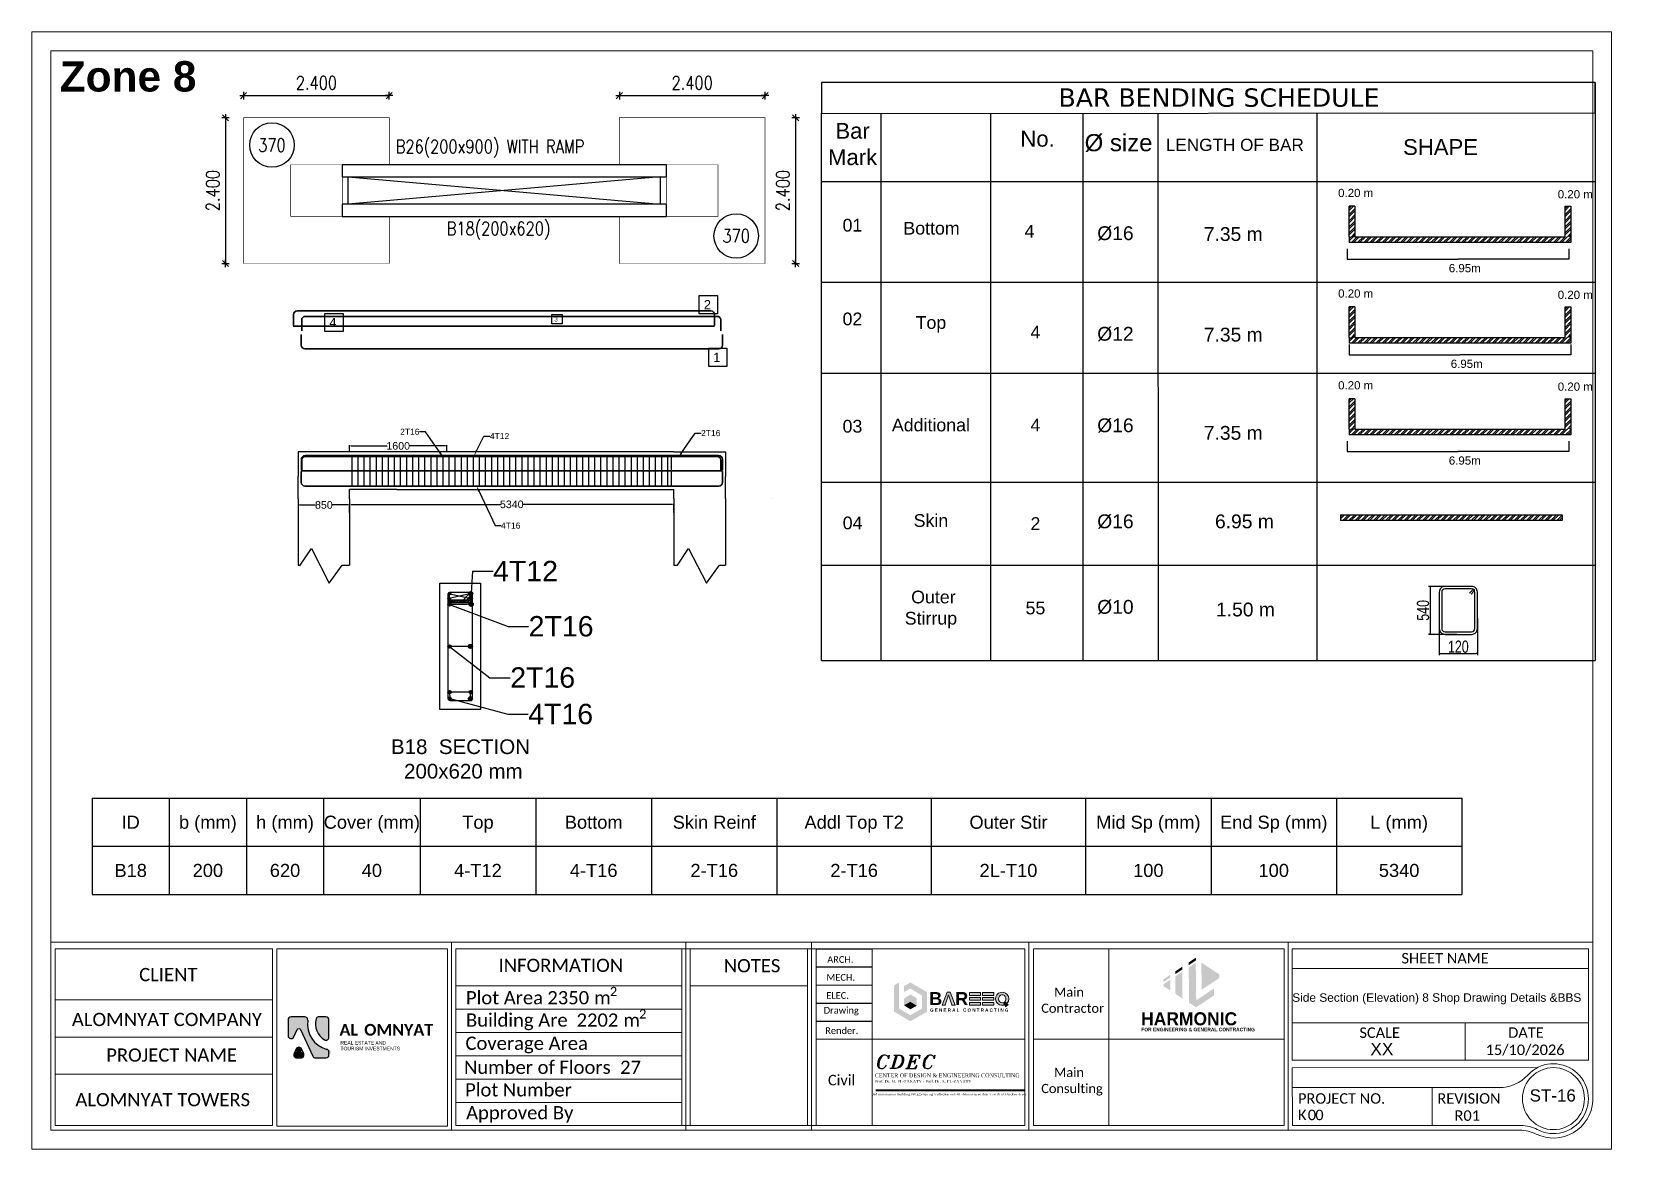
# Model space of a CAD drawing. Header units: inches. Extents: x 16 to 269, y 163 to 682.
# Drawn here: x 98.9 to 162.9, y 170.6 to 215.3 of the extents above; entities that cross this region are included whole.
import ezdxf
from ezdxf import colors
from ezdxf.entities.mleader import LeaderData, LeaderLine
from ezdxf.enums import TextEntityAlignment as Align
from ezdxf.math import Vec2, Vec3

# ---------------------------------------------------------------- set-up
doc = ezdxf.new("R2010")
doc.units = ezdxf.units.IN
doc.header["$MEASUREMENT"] = 0
doc.layers.get('Defpoints').update_dxf_attribs({"lineweight": 5})
for name, color, linetype in [('A-ANNO-DIMS', 7, 'Continuous'), ('CDEC-COLUMNS', 4, 'Continuous'), ('CDEC-FRAMING-PLAN', 7, 'Continuous'), ('CDEC-GRID-CIRCLE', 7, 'Continuous'), ('CDEC-GRID-TEXT', 70, 'Continuous'), ('CDEC-SLAB-EDGES', 7, 'Continuous'), ('CDEC-SYMBOL', 8, 'Continuous'), ('CDEC-TEXT-25-SCALE', 70, 'Continuous'), ('MASSE', 7, 'Continuous'), ('S-MAINBAR', 5, 'Continuous'), ('S-SKIN', 6, 'Continuous'), ('S-STIRRUP', 1, 'Continuous'), ('S-TABLE', 8, 'Continuous'), ('S-TEXT', 2, 'Continuous'), ('Text', 7, 'Continuous'), ('XREF-FRAME$0$XREF-TITLEBLOCK$0$text', 3, 'Continuous')]:
    doc.layers.add(name, color=color, linetype=linetype)
doc.layers.add('Sheet_Borders', color=7, linetype='Continuous', lineweight=5)
doc.styles.add('Arch-Dim', font='swisscl.ttf')
doc.styles.add('Arial_1', font='arial.ttf', dxfattribs={"height": 0.45})
doc.styles.add('CDEC-22-100', font='romans.shx', dxfattribs={"width": 0.8, "height": 0.22})
doc.styles.add('CDEC-30-1000', font='romans.shx', dxfattribs={"width": 0.8, "height": 3000})
doc.styles.add('MtXpl_Verdana', font='verdana.ttf')
doc.styles.add('RA CALIBRI REGULAR', font='calibril.ttf')
doc.styles.get("Standard").update_dxf_attribs({"font": 'arial.ttf'})
doc.styles.add('XREF-FRAME$0$XREF-TITLEBLOCK$0$CONCEPT1', font='times.ttf')
doc.styles.add('XREF-FRAME$0$XREF-TITLEBLOCK$0$HG', font='ITALICT.shx')
doc.dimstyles.new('CDEC-100', dxfattribs={"dimtxt": 0.22, "dimasz": 0.2, "dimexe": 0.1, "dimexo": 0.3, "dimgap": 0.1, "dimtad": 1, "dimdec": 0, "dimzin": 0, "dimdsep": 46, "dimtxsty": 'CDEC-22-100', "dimblk1": 'TICK', "dimblk2": 'TICK', "dimsah": 1, "dimcen": 0, "dimdle": 6.25, "dimclrd": 8, "dimclre": 8, "dimclrt": 70, "dimadec": 3, "dimazin": 0, "dimtfac": 1, "dimtdec": 0, "dimtix": 1, "dimtmove": 1, "dimatfit": 3, "dimldrblk": 'TICK', "dimfxl": 1, "dimtolj": 1, "dimtzin": 0, "dimarcsym": 0})
doc.dimstyles.new('Copy of ISO-25', dxfattribs={"dimtxt": 0.2, "dimasz": 0.25, "dimexe": 0.15, "dimexo": 0.25, "dimtad": 0, "dimdsep": 46, "dimtxsty": 'Standard', "dimblk": 'ARCHTICK', "dimcen": 0.5, "dimadec": 0, "dimazin": 0, "dimtfac": 1, "dimtmove": 0, "dimatfit": 3, "dimldrblk": 'ARCHTICK', "dimfxl": 1, "dimarcsym": 0})
doc.dimstyles.new('MMS-25', dxfattribs={"dimscale": 25, "dimtxt": 2.5, "dimasz": 0.75, "dimexe": 1, "dimexo": 1, "dimgap": 0.5, "dimtad": 1, "dimdec": 0, "dimdsep": 46, "dimtxsty": 'Arch-Dim', "dimblk": 'DOT', "dimcen": 2, "dimclrd": 11, "dimclre": 11, "dimclrt": 256, "dimazin": 0, "dimtfac": 1, "dimtdec": 0, "dimtix": 1, "dimtmove": 2, "dimatfit": 3, "dimfxl": 1.5, "dimtolj": 1, "dimarcsym": 0})
doc.dimstyles.get("Standard").update_dxf_attribs({"dimtxt": 0.18, "dimasz": 0.18, "dimexe": 0.18, "dimexo": 0.0625, "dimgap": 0.09, "dimtad": 0, "dimtih": 1, "dimtoh": 1, "dimdec": 4, "dimzin": 0, "dimdsep": 46, "dimtxsty": 'Standard', "dimcen": 0.09, "dimadec": 0, "dimazin": 0, "dimtfac": 1, "dimtdec": 4, "dimtofl": 0, "dimtmove": 0, "dimatfit": 3, "dimfxl": 1, "dimtolj": 1, "dimtzin": 0, "dimarcsym": 0})

# ---------------------------------------------------------------- blocks, each defined once
blk = doc.blocks.new('SC-GRID-CIRCLe')
at = {"layer": 'CDEC-GRID-CIRCLE'}
blk.add_circle((0, 5000), 5000, dxfattribs=at)
at = {"layer": 'CDEC-GRID-TEXT', "style": 'CDEC-30-1000', "width": 0.8}
blk.add_attdef('F', text='', height=3000, dxfattribs=at).set_placement((0, 5000), align=Align.MIDDLE)
blk = doc.blocks.new('TICK')
at = {"color": 8}
for p, q in [((6, 0), (-6.25, 0)), ((0, -6.25), (0, 6.25))]:
    blk.add_line(p, q, dxfattribs=at)
at = {"color": 7}
blk.add_line((-5, -5), (5, 5), dxfattribs=at)
blk = doc.blocks.new('*D47')
at = {"layer": 'A-ANNO-DIMS', "color": 8, "lineweight": -2, "transparency": 16777216}
blk.add_line((384126.856, -31853.429), (384129.236, -31853.429), dxfattribs=at)
at = {"layer": 'Defpoints', "color": 0, "transparency": 16777216}
for p in [(384129.246, -31853.429), (384126.846, -31853.793), (384129.246, -31853.793)]:
    blk.add_point(p, dxfattribs=at)
at = {"layer": 'A-ANNO-DIMS', "color": 8, "lineweight": -2, "transparency": 16777216, "xscale": 0.01, "yscale": 0.01, "zscale": 0.01, "rotation": 180}
blk.add_blockref('TICK', (384126.846, -31853.429), dxfattribs=at)
at = {"layer": 'A-ANNO-DIMS', "color": 8, "lineweight": -2, "transparency": 16777216, "xscale": 0.01, "yscale": 0.01, "zscale": 0.01}
blk.add_blockref('TICK', (384129.246, -31853.429), dxfattribs=at)
at = {"layer": 'A-ANNO-DIMS', "color": 70, "transparency": 16777216, "insert": (384128.046, -31853.219), "char_height": 0.22, "attachment_point": 5, "style": 'CDEC-22-100'}
blk.add_mtext('\\A1;2.400', dxfattribs=at)
blk = doc.blocks.new('*D48')
at = {"layer": 'A-ANNO-DIMS', "color": 8, "lineweight": -2, "transparency": 16777216}
blk.add_line((384126.548, -31853.803), (384126.548, -31856.183), dxfattribs=at)
at = {"layer": 'Defpoints', "color": 0, "transparency": 16777216}
for p in [(384129.246, -31853.793), (384126.548, -31856.193), (384129.246, -31856.193)]:
    blk.add_point(p, dxfattribs=at)
at = {"layer": 'A-ANNO-DIMS', "color": 8, "lineweight": -2, "transparency": 16777216, "xscale": 0.01, "yscale": 0.01, "zscale": 0.01}
for p, rotation in [((384126.548, -31853.793), 90), ((384126.548, -31856.193), 270)]:
    blk.add_blockref('TICK', p, dxfattribs=dict(at, rotation=rotation))
at = {"layer": 'A-ANNO-DIMS', "color": 70, "transparency": 16777216, "insert": (384126.338, -31854.993), "char_height": 0.22, "attachment_point": 5, "rotation": 90, "style": 'CDEC-22-100'}
blk.add_mtext('\\A1;2.400', dxfattribs=at)
blk = doc.blocks.new('*D49')
at = {"layer": 'A-ANNO-DIMS', "color": 8, "lineweight": -2, "transparency": 16777216}
blk.add_line((384133.046, -31853.429), (384135.426, -31853.429), dxfattribs=at)
at = {"layer": 'Defpoints', "color": 0, "transparency": 16777216}
for p in [(384135.436, -31853.429), (384133.036, -31853.793), (384135.436, -31853.793)]:
    blk.add_point(p, dxfattribs=at)
at = {"layer": 'A-ANNO-DIMS', "color": 8, "lineweight": -2, "transparency": 16777216, "xscale": 0.01, "yscale": 0.01, "zscale": 0.01, "rotation": 180}
blk.add_blockref('TICK', (384133.036, -31853.429), dxfattribs=at)
at = {"layer": 'A-ANNO-DIMS', "color": 8, "lineweight": -2, "transparency": 16777216, "xscale": 0.01, "yscale": 0.01, "zscale": 0.01}
blk.add_blockref('TICK', (384135.436, -31853.429), dxfattribs=at)
at = {"layer": 'A-ANNO-DIMS', "color": 70, "transparency": 16777216, "insert": (384134.236, -31853.219), "char_height": 0.22, "attachment_point": 5, "style": 'CDEC-22-100'}
blk.add_mtext('\\A1;2.400', dxfattribs=at)
blk = doc.blocks.new('*D50')
at = {"layer": 'A-ANNO-DIMS', "color": 8, "lineweight": -2, "transparency": 16777216}
blk.add_line((384135.94, -31853.803), (384135.94, -31856.183), dxfattribs=at)
at = {"layer": 'Defpoints', "color": 0, "transparency": 16777216}
for p in [(384135.436, -31853.793), (384135.436, -31856.193), (384135.94, -31856.193)]:
    blk.add_point(p, dxfattribs=at)
at = {"layer": 'A-ANNO-DIMS', "color": 8, "lineweight": -2, "transparency": 16777216, "xscale": 0.01, "yscale": 0.01, "zscale": 0.01}
for p, rotation in [((384135.94, -31853.793), 90), ((384135.94, -31856.193), 270)]:
    blk.add_blockref('TICK', p, dxfattribs=dict(at, rotation=rotation))
at = {"layer": 'A-ANNO-DIMS', "color": 70, "transparency": 16777216, "insert": (384135.73, -31854.993), "char_height": 0.22, "attachment_point": 5, "rotation": 90, "style": 'CDEC-22-100'}
blk.add_mtext('\\A1;2.400', dxfattribs=at)
blk = doc.blocks.new('*D479')
at = {"layer": 'Defpoints', "color": 0, "transparency": 16777216}
for p in [(6516, -6663), (6516, -6663), (7366, -6663)]:
    blk.add_point(p, dxfattribs=at)
at = {"layer": 'MASSE', "color": 0, "lineweight": -2, "transparency": 16777216}
for p, q in [((6537, -6663), (6803, -6663)), ((7344, -6663), (7079, -6663))]:
    blk.add_line(p, q, dxfattribs=at)
at = {"layer": 'MASSE', "color": 0, "transparency": 16777216}
for points in [[(6537, -6659), (6537, -6666), (6516, -6663)], [(7344, -6659), (7344, -6666), (7366, -6663)]]:
    blk.add_solid(points, dxfattribs=at)
at = {"layer": 'MASSE', "color": 0, "transparency": 16777216, "insert": (6941, -6663), "char_height": 125, "attachment_point": 5}
blk.add_mtext('\\A1;850', dxfattribs=at)
blk = doc.blocks.new('_Origin')
at = {"color": 0, "linetype": 'ByBlock', "lineweight": -2}
blk.add_line((0, 0), (-1, 0), dxfattribs=at)
blk.add_circle((0, 0), 0.5, dxfattribs=at)
blk = doc.blocks.new('*U475')
at = {"layer": 'S-MAINBAR'}
h = blk.add_hatch(color=256, dxfattribs=at)
edge = h.paths.add_edge_path()
edge.add_arc((0, 0), 20.1, 0, 360)
blk.add_circle((0, 0), 20.1, dxfattribs=at)
blk = doc.blocks.new('*U476')
at = {"color": 0, "linetype": 'ByBlock', "lineweight": -2, "transparency": 16777216}
for p in [(0, 0), (346, 0)]:
    blk.add_blockref('*U475', p, dxfattribs=at)
blk = doc.blocks.new('*U477')
at = {"layer": 'S-MAINBAR'}
h = blk.add_hatch(color=256, dxfattribs=at)
edge = h.paths.add_edge_path()
edge.add_arc((0, 0), 20.1, 0, 360)
blk.add_circle((0, 0), 20.1, dxfattribs=at)
blk = doc.blocks.new('*U478')
at = {"color": 0, "linetype": 'ByBlock', "lineweight": -2, "transparency": 16777216}
for p in [(0, 0), (362, 0)]:
    blk.add_blockref('*U477', p, dxfattribs=at)
blk = doc.blocks.new('_ArchTick')
at = {"color": 0, "linetype": 'ByBlock', "const_width": 0.15}
blk.add_lwpolyline([(-0.5, -0.5), (0.5, 0.5)], dxfattribs=at)
blk = doc.blocks.new('*D480')
at = {"layer": 'Defpoints', "color": 0, "transparency": 16777216}
for p in [(23798, -2445), (27450, -2445), (27450, -2613)]:
    blk.add_point(p, dxfattribs=at)
at = {"layer": 'MASSE', "color": 0, "lineweight": -2, "transparency": 16777216}
for p, q in [((23798, -2445), (23798, -2613)), ((23798, -2613), (25623, -2613)), ((27450, -2613), (25625, -2613)), ((27450, -2445), (27450, -2613))]:
    blk.add_line(p, q, dxfattribs=at)
at = {"layer": 'MASSE', "color": 0, "lineweight": -2, "transparency": 16777216, "xscale": 0.25, "yscale": 0.25, "zscale": 0.25, "rotation": 180}
blk.add_blockref('_ArchTick', (23798, -2613), dxfattribs=at)
at = {"layer": 'MASSE', "color": 0, "lineweight": -2, "transparency": 16777216, "xscale": 0.25, "yscale": 0.25, "zscale": 0.25}
blk.add_blockref('_ArchTick', (27450, -2613), dxfattribs=at)
at = {"layer": 'MASSE', "color": 0, "transparency": 16777216, "insert": (25624, -2613), "char_height": 0.3, "attachment_point": 5}
blk.add_mtext('8.5', dxfattribs=at)
blk = doc.blocks.new('*D481')
at = {"layer": 'Defpoints', "color": 0, "transparency": 16777216}
for p in [(23830, -4021), (27482, -4021), (27482, -4188)]:
    blk.add_point(p, dxfattribs=at)
at = {"layer": 'MASSE', "color": 0, "lineweight": -2, "transparency": 16777216}
for p, q in [((23830, -4021), (23830, -4189)), ((23830, -4188), (25655, -4188)), ((27482, -4188), (25657, -4188)), ((27482, -4021), (27482, -4189))]:
    blk.add_line(p, q, dxfattribs=at)
at = {"layer": 'MASSE', "color": 0, "lineweight": -2, "transparency": 16777216, "xscale": 0.25, "yscale": 0.25, "zscale": 0.25, "rotation": 180}
blk.add_blockref('_ArchTick', (23830, -4188), dxfattribs=at)
at = {"layer": 'MASSE', "color": 0, "lineweight": -2, "transparency": 16777216, "xscale": 0.25, "yscale": 0.25, "zscale": 0.25}
blk.add_blockref('_ArchTick', (27482, -4188), dxfattribs=at)
at = {"layer": 'MASSE', "color": 0, "transparency": 16777216, "insert": (25656, -4188), "char_height": 0.3, "attachment_point": 5}
blk.add_mtext('8.5', dxfattribs=at)
blk = doc.blocks.new('_Dot')
at = {"color": 0, "lineweight": -2}
blk.add_line((-0.5, 0), (-1, 0), dxfattribs=at)
at = {"color": 0, "const_width": 0.5}
blk.add_lwpolyline([(-0.25, 0, 1), (0.25, 0, 1)], format="xyb", close=True, dxfattribs=at)
blk = doc.blocks.new('*D482')
at = {"layer": 'Defpoints', "color": 0, "transparency": 16777216}
for p in [(25628, -8004), (25162, -8794), (25628, -8794)]:
    blk.add_point(p, dxfattribs=at)
at = {"layer": 'MASSE', "color": 11, "linetype": 'ByBlock', "lineweight": -2, "transparency": 16777216}
for p, q in [((25603, -8004), (25137, -8004)), ((25162, -8022), (25162, -8775)), ((25603, -8794), (25137, -8794))]:
    blk.add_line(p, q, dxfattribs=at)
at = {"layer": 'MASSE', "color": 11, "lineweight": -2, "transparency": 16777216, "xscale": 18.75, "yscale": 18.75, "zscale": 18.75}
for p, rotation in [((25162, -8004), 90), ((25162, -8794), 270)]:
    blk.add_blockref('_Dot', p, dxfattribs=dict(at, rotation=rotation))
at = {"layer": 'MASSE', "transparency": 16777216, "insert": (25047, -8399), "char_height": 200, "attachment_point": 5, "rotation": 90, "style": 'Arch-Dim'}
blk.add_mtext('\\A1;540', dxfattribs=at)
blk = doc.blocks.new('*D483')
at = {"layer": 'Defpoints', "color": 0, "transparency": 16777216}
for p in [(25314, -8504), (25942, -8504), (25942, -9112)]:
    blk.add_point(p, dxfattribs=at)
at = {"layer": 'MASSE', "color": 11, "linetype": 'ByBlock', "lineweight": -2, "transparency": 16777216}
for p, q in [((25314, -8529), (25314, -9137)), ((25942, -8529), (25942, -9137)), ((25333, -9112), (25923, -9112))]:
    blk.add_line(p, q, dxfattribs=at)
at = {"layer": 'MASSE', "color": 11, "lineweight": -2, "transparency": 16777216, "xscale": 18.75, "yscale": 18.75, "zscale": 18.75, "rotation": 180}
blk.add_blockref('_Dot', (25314, -9112), dxfattribs=at)
at = {"layer": 'MASSE', "color": 11, "lineweight": -2, "transparency": 16777216, "xscale": 18.75, "yscale": 18.75, "zscale": 18.75}
blk.add_blockref('_Dot', (25942, -9112), dxfattribs=at)
at = {"layer": 'MASSE', "transparency": 16777216, "insert": (25628, -8998), "char_height": 200, "width": 5657.14, "attachment_point": 5, "style": 'Arch-Dim'}
blk.add_mtext('\\A1;120', dxfattribs=at)
blk = doc.blocks.new('A$Cd8bbae89')
at = {"true_color": 0x319dd3}
h = blk.add_hatch(color=142, dxfattribs=at)
h.dxf.hatch_style = 1
h.paths.add_polyline_path([(0.94, 5.22), (0, 4.67), (0, 0), (0.94, 0.53)])
h.paths.add_polyline_path([(2.97, 3.07), (1.82, 2.35), (1.82, 1.12), (2.97, 1.74)])
h.paths.add_polyline_path([(2.98, 5.23), (1.83, 4.57), (1.82, 3.51), (2.98, 4.11)])
at = {"true_color": 0x2a3383}
h = blk.add_hatch(color=177, dxfattribs=at)
h.dxf.hatch_style = 1
h.paths.add_polyline_path([(3, 5.22), (2.98, 5.22), (2.98, 4.11), (5.04, 2.89), (5.04, 0.52), (5.98, -0.03), (5.98, 3.47)])
h.paths.add_polyline_path([(4.12, 2.41), (2.97, 3.07), (2.97, 1.74), (4.12, 1.05)])
at = {"true_color": 0x319dd3}
h = blk.add_hatch(color=142, dxfattribs=at)
h.dxf.hatch_style = 1
h.paths.add_polyline_path([(8.67, 1.14), (9.13, 1.14, 0.319925), (9.24, 1.22), (9.85, 2.99), (10.44, 1.22, 0.322497), (10.56, 1.14), (11.01, 1.14), (10.13, 3.48), (9.58, 3.48)])
h.paths.add_polyline_path([(13.58, 3.39), (13.58, 2.9), (15.61, 2.9), (15.61, 3.39)])
h.paths.add_polyline_path([(13.58, 2.51), (13.58, 2.02), (15.61, 2.02), (15.61, 2.51)])
h.paths.add_polyline_path([(15.61, 1.14), (15.61, 1.63), (13.58, 1.63), (13.58, 1.14)])
h.paths.add_polyline_path([(15.94, 3.39), (15.94, 2.9), (17.97, 2.9), (17.97, 3.39)])
h.paths.add_polyline_path([(17.97, 2.02), (17.97, 2.51), (15.94, 2.51), (15.94, 2.02)])
h.paths.add_polyline_path([(17.97, 1.14), (17.97, 1.63), (15.94, 1.63), (15.94, 1.14)])
edge = h.paths.add_edge_path()
edge.add_ellipse((19.49, 2.29), major_axis=(-1.21, 0), ratio=0.972651, start_angle=138.7624, end_angle=466.2921)
edge.add_line((19.83, 1.16), (19.73, 1.59))
edge.add_ellipse((19.5, 2.29), major_axis=(0, 0.744), ratio=0.892628, start_angle=218.0399, end_angle=560.2223, ccw=False)
edge.add_line((19.91, 1.71), (20.4, 1.51))
at = {"true_color": 0x288cbd}
h = blk.add_hatch(color=142, dxfattribs=at)
h.dxf.hatch_style = 1
h.paths.add_polyline_path([(5.98, -0.03), (5.04, 0.52), (2.96, -0.67), (0.94, 0.53), (0, 0), (2.95, -1.76), (2.95, -1.76)])
h = blk.add_hatch(color=142, dxfattribs=at)
h.dxf.hatch_style = 1
h.paths.add_polyline_path([(4.12, 1.05), (2.97, 1.74), (1.82, 1.12), (2.97, 0.39)])
at = {"true_color": 0x2a3383}
h = blk.add_hatch(color=177, dxfattribs=at)
h.dxf.hatch_style = 1
h.paths.add_polyline_path([(20.1, 0.81), (20.58, 1.24), (19.85, 1.62)])
at = {"color": 142, "true_color": 0x319dd3}
blk.add_lwpolyline([(8.67, 1.14), (9.58, 3.48), (10.13, 3.48), (11.01, 1.14), (10.56, 1.14, -0.322497), (10.44, 1.22), (9.85, 2.99), (9.24, 1.22, -0.319925), (9.13, 1.14), (8.67, 1.14)], format="xyb", dxfattribs=at)
for points in [[(13.58, 3.39), (15.61, 3.39), (15.61, 2.9), (13.58, 2.9)], [(15.94, 3.39), (17.97, 3.39), (17.97, 2.9), (15.94, 2.9)], [(13.58, 2.51), (15.61, 2.51), (15.61, 2.02), (13.58, 2.02)], [(13.58, 1.63), (15.61, 1.63), (15.61, 1.14), (13.58, 1.14)], [(15.94, 2.51), (17.97, 2.51), (17.97, 2.02), (15.94, 2.02)], [(15.94, 1.63), (17.97, 1.63), (17.97, 1.14), (15.94, 1.14)]]:
    blk.add_lwpolyline(points, close=True, dxfattribs=at)
at = {"color": 143, "true_color": 0x42aad7}
for points in [[(19.73, 1.59), (19.83, 1.16)], [(19.91, 1.71), (20.4, 1.51)]]:
    blk.add_lwpolyline(points, dxfattribs=at)
at = {"color": 177, "true_color": 0x2a3383}
blk.add_lwpolyline([(19.85, 1.62), (20.58, 1.24), (20.1, 0.81), (19.85, 1.62)], dxfattribs=at)
at = {"color": 142, "true_color": 0x319dd3}
for centre, major_axis, ratio, start_param, end_param in [((19.49, 2.29), (-1.21, 0), 0.972651, 2.421862, 8.138333), ((19.5, 2.29), (0, 0.744), 0.892628, 3.805515, 9.777723)]:
    blk.add_ellipse(centre, major_axis=major_axis, ratio=ratio, start_param=start_param, end_param=end_param, dxfattribs=at)
at = {"attachment_point": 1}
for s, width, gutter_width, insert, char_height in [('{\\fArial|b1|i0|c0|p34;\\C142;\\c13868337;B} ', 2.3485, 11.74, (6.33, 3.49), 2.3485), ('\\pxsm2;{\\fArial|b1|i0|c0|p34;\\C177;\\c8598314;G E N E R A L   C O N T R A C T I N G}', 15.8741, 2.87, (6.53, 0.54), 0.5743)]:
    blk.add_mtext_dynamic_manual_height_columns(s, width=width, gutter_width=gutter_width, heights=[0], dxfattribs=dict(at, insert=insert, char_height=char_height))
at = {"color": 143, "true_color": 0x42aad7, "insert": (11.01, 3.49), "char_height": 2.3485, "attachment_point": 1}
blk.add_mtext_dynamic_manual_height_columns('{\\fArial|b1|i0|c0|p34;\\C142;\\c13868337;R} ', width=2.3485, gutter_width=11.74, heights=[0], dxfattribs=at)
blk = doc.blocks.new('sheet')
h = blk.add_hatch(color=154)
h.dxf.hatch_style = 1
h.paths.add_polyline_path([(-384.709, 42.281), (-384.71, 42.383), (-384.977, 42.204), (-384.976, 42.102)])
h = blk.add_hatch(color=154)
h.dxf.hatch_style = 1
h.paths.add_polyline_path([(-384.713, 42.195), (-384.976, 42.019), (-384.967, 40.692), (-384.699, 40.518), (-384.03, 40.958), (-384.03, 41.224), (-384.696, 40.775)])
h.paths.add_polyline_path([(-384.502, 42.197), (-384.489, 41.175), (-383.827, 41.618), (-383.827, 41.756)])
at = {"true_color": 0x636466}
h = blk.add_hatch(color=251, dxfattribs=at)
h.dxf.hatch_style = 1
h.paths.add_polyline_path([(-385.674, 41.634), (-385.675, 41.738), (-385.936, 41.563), (-385.936, 41.459)])
h.paths.add_polyline_path([(-385.673, 41.552), (-385.936, 41.376), (-385.936, 41.321), (-385.67, 41.148)])
h.paths.add_polyline_path([(-385.213, 41.86), (-385.481, 41.68), (-385.476, 41.022), (-385.211, 40.85)])
h = blk.add_hatch(color=251, dxfattribs=at)
h.dxf.hatch_style = 1
h.paths.add_polyline_path([(-385.213, 41.943), (-385.213, 42.046), (-385.483, 41.866), (-385.482, 41.763)])
at = {"true_color": 0x293189}
h = blk.add_hatch(color=177, dxfattribs=at)
h.dxf.hatch_style = 1
h.paths.add_polyline_path([(-418.734, 40.158, 0.414214), (-418.845, 40.046), (-418.845, 39.448, 0.802913), (-418.633, 39.401), (-418.502, 39.683, -0.639253), (-418.375, 39.682), (-417.915, 38.681, 0.29294), (-417.813, 38.616), (-417.42, 38.616, 0.414214), (-417.308, 38.728, 0.553295), (-417.269, 38.913, -0.417813), (-418.106, 40.034, 0.459795), (-418.218, 40.158)])
at = {"true_color": 0x4554a5}
h = blk.add_hatch(color=175, dxfattribs=at)
h.dxf.hatch_style = 1
h.paths.add_polyline_path([(-417.472, 39.295, 0.584571), (-417.308, 39.402), (-417.308, 40.046, 0.414214), (-417.42, 40.158), (-417.702, 40.158, 0.291504), (-417.79, 40.082, 0.342448)])
at = {"true_color": 0x000000}
h = blk.add_hatch(color=18, dxfattribs=at)
h.dxf.hatch_style = 1
h.paths.add_polyline_path([(-418.439, 38.651, 1.441321), (-418.347, 38.839, 1.901432), (-418.531, 38.839, 1.434024)])
at = {"color": 177, "true_color": 0x293189}
blk.add_lwpolyline([(-418.213, 40.158), (-418.734, 40.158, 0.414214), (-418.845, 40.046), (-418.845, 39.448, 0.802913), (-418.633, 39.401), (-418.502, 39.683, -0.639253), (-418.375, 39.682), (-417.915, 38.681, 0.29294), (-417.813, 38.616), (-417.42, 38.616, 0.414214), (-417.308, 38.728), (-417.308, 38.848)], format="xyb", dxfattribs=at)
at = {"color": 175, "true_color": 0x4554a5}
blk.add_lwpolyline([(-417.308, 39.387), (-417.308, 40.046, 0.414214), (-417.42, 40.158), (-417.702, 40.158)], format="xyb", dxfattribs=at)
blk.add_lwpolyline([(-418.257, 38.775), (-418.338, 38.949, 0.63847), (-418.541, 38.949), (-418.621, 38.774, 0.547105), (-418.519, 38.616), (-418.358, 38.616, 0.548839)], format="xyb", close=True)
at = {"color": 177, "true_color": 0x293189}
for centre, radius, start, end in [((-418.215, 40.048), 0.11, 350.42574, 91.37956), ((-417.134, 39.886), 0.983, 171.6397, 255.08064), ((-417.417, 38.83), 0.111, 9.43583, 74.11712)]:
    blk.add_arc(centre, radius, start, end, dxfattribs=at)
at = {"color": 175, "true_color": 0x4554a5}
for centre, radius, start, end in [((-417.123, 39.894), 0.693, 164.60757, 239.81748), ((-417.686, 40.051), 0.108, 98.1031, 165.7009), ((-417.42, 39.394), 0.112, 242.4829, 356.27975)]:
    blk.add_arc(centre, radius, start, end, dxfattribs=at)
at = {"layer": 'CDEC-FRAMING-PLAN'}
for p, q in [((-398.989, 42.72), (-397.047, 42.721)), ((-398.989, 42.719), (-396.884, 42.72)), ((-398.989, 42.037), (-396.883, 42.038)), ((-398.989, 42.037), (-396.883, 42.038)), ((-398.988, 41.355), (-396.883, 41.356)), ((-398.988, 40.673), (-396.883, 40.674)), ((-398.987, 39.991), (-396.882, 39.992))]:
    blk.add_line(p, q, dxfattribs=at)
at = {"layer": 'Sheet_Borders', "linetype": 'Continuous', "lineweight": 0}
for p, q in [((-428.475, 35.187), (-428.475, 77.192)), ((-428.475, 77.192), (-369.075, 77.192)), ((-428.475, 35.187), (-428.475, 77.192)), ((-428.475, 77.192), (-369.075, 77.192)), ((-369.075, 77.192), (-369.075, 35.187)), ((-369.075, 77.192), (-369.075, 35.187)), ((-369.075, 77.192), (-369.075, 35.187)), ((-427.768, 35.894), (-427.768, 76.484)), ((-427.768, 76.484), (-369.782, 76.484)), ((-369.782, 76.484), (-427.768, 76.484)), ((-427.768, 76.484), (-427.768, 35.894)), ((-369.782, 76.484), (-369.782, 36.993)), ((-427.768, 42.966), (-427.768, 42.966)), ((-427.768, 42.966), (-369.782, 42.966)), ((-419.424, 42.721), (-427.606, 42.721)), ((-427.606, 36.07), (-427.606, 42.721)), ((-419.424, 36.07), (-419.424, 42.721)), ((-419.268, 42.721), (-412.85, 42.721)), ((-419.268, 36.051), (-419.268, 42.721)), ((-412.85, 42.721), (-412.85, 36.051)), ((-412.694, 42.966), (-412.694, 35.894)), ((-412.537, 42.719), (-401.369, 42.719)), ((-412.537, 36.069), (-412.537, 42.719)), ((-404.039, 42.719), (-404.039, 36.069)), ((-403.882, 42.966), (-403.882, 35.894)), ((-403.726, 42.721), (-403.726, 36.07)), ((-391.141, 42.721), (-401.369, 42.719)), ((-399.311, 36.07), (-399.311, 42.721)), ((-399.161, 42.966), (-399.161, 35.894)), ((-398.989, 36.07), (-398.989, 42.721)), ((-396.884, 42.721), (-396.884, 36.07)), ((-391.141, 36.07), (-391.141, 42.721)), ((-390.991, 42.966), (-390.991, 35.894)), ((-381.385, 42.721), (-390.819, 42.721)), ((-390.819, 36.07), (-390.819, 42.721)), ((-387.98, 42.721), (-387.98, 36.07)), ((-381.385, 36.07), (-381.385, 42.721)), ((-381.234, 42.966), (-381.234, 35.894)), ((-381.084, 38.526), (-381.084, 42.721)), ((-381.084, 42.721), (-369.948, 42.721)), ((-369.948, 42.721), (-369.948, 38.526)), ((-381.084, 41.972), (-369.948, 41.972)), ((-412.537, 41.327), (-404.039, 41.327)), ((-403.726, 41.328), (-399.311, 41.328)), ((-419.424, 40.796), (-427.606, 40.796)), ((-412.537, 40.441), (-404.039, 40.441)), ((-381.084, 39.933), (-369.948, 39.933)), ((-374.579, 38.526), (-374.579, 39.933)), ((-419.424, 39.395), (-427.606, 39.395)), ((-412.537, 39.566), (-404.039, 39.566)), ((-391.141, 39.314), (-398.989, 39.314)), ((-388.438, 39.314), (-390.819, 39.314)), ((-388.438, 39.314), (-381.385, 39.314)), ((-412.537, 38.692), (-404.039, 38.692)), ((-381.084, 38.526), (-369.948, 38.526)), ((-427.606, 38.003), (-419.424, 38.003)), ((-381.083, 38.238), (-371.864, 38.247)), ((-381.083, 38.238), (-381.081, 36.07)), ((-412.537, 37.817), (-404.039, 37.817)), ((-381.083, 37.498), (-373.3, 37.498)), ((-375.826, 37.498), (-375.826, 36.066)), ((-412.537, 36.943), (-404.039, 36.943)), ((-427.606, 36.07), (-419.424, 36.07)), ((-412.537, 36.069), (-401.369, 36.069)), ((-391.141, 36.07), (-401.369, 36.069)), ((-390.819, 36.07), (-381.407, 36.07)), ((-390.819, 36.07), (-381.385, 36.07)), ((-381.081, 36.07), (-372.48, 36.07)), ((-372.533, 35.894), (-427.768, 35.894)), ((-412.85, 36.051), (-419.268, 36.051))]:
    blk.add_line(p, q, dxfattribs=at)
blk.add_lwpolyline([(-369.075, 35.187), (-428.475, 35.187)], close=True, dxfattribs=at)
blk.add_circle((-371.261, 37.082), 1.166, dxfattribs=at)
for centre, radius, start, end in [((-373.3, 38.955), 1.457, 270, 317.42425), ((-371.261, 37.082), 1.312, 242.34213, 137.42425), ((-371.261, 37.082), 1.481, 243.95311, 356.57566), ((-372.479, 34.758), 1.312, 62.34213, 90.06302), ((-372.533, 34.48), 1.414, 63.95311, 90)]:
    blk.add_arc(centre, radius, start, end, dxfattribs=at)
at = {"layer": 'XREF-FRAME$0$XREF-TITLEBLOCK$0$text', "color": 8}
for p, q in [((-396.738, 37.411), (-391.167, 37.411)), ((-396.738, 37.387), (-391.167, 37.387))]:
    blk.add_line(p, q, dxfattribs=at)
at = {"layer": 'Sheet_Borders', "xscale": 0.2089906934372016, "yscale": 0.2089906934372016, "zscale": 0.2089906934372016}
blk.add_blockref('A$Cd8bbae89', (-396.065, 40.359), dxfattribs=at)
at = {"attachment_point": 1}
for s, width, gutter_width, insert, char_height in [('{\\fTraditional Arabic|b1|i0|c0|p18;\\C156;HARMONIC}', 0.04433, 2.454, (-386.767, 40.33), 0.49089), ('{\\fCandara|b1|i0|c0|p34;\\C256;\\c0;AL} ', 0.43904, 2.195, (-416.91, 39.892), 0.43904), ('{\\fCandara|b1|i0|c0|p34;\\C256;\\c0;OMNYAT}', 2.78249, 2.195, (-415.981, 39.892), 0.43904), ('{\\fArabic Typesetting|b1|i0|c0|p66;\\C156;FOR ENGINEERING & GENERAL CONTRACTING}', 5.03257, 0.666, (-386.761, 39.747), 0.13322)]:
    blk.add_mtext_dynamic_manual_height_columns(s, width=width, gutter_width=gutter_width, heights=[0], dxfattribs=dict(at, insert=insert, char_height=char_height))
at = {"insert": (-416.876, 39.25), "char_height": 0.13365, "attachment_point": 1, "style": 'Arial_1'}
blk.add_mtext_dynamic_manual_height_columns('\\pxsm1;{\\C256;\\c0;REAL ESTATE AND}', width=2.81151, gutter_width=0.686, heights=[0.417], dxfattribs=at)
at = {"insert": (-416.875, 39.033), "char_height": 0.13365, "width": 2.81151, "attachment_point": 1, "style": 'Arial_1'}
blk.add_mtext('TOURISM INVESTMENTS', dxfattribs=at)
at = {"layer": 'Sheet_Borders', "linetype": 'Continuous', "lineweight": 0, "style": 'RA CALIBRI REGULAR'}
for s, height, p in [('INFORMATION', 0.49749, (-410.931, 41.846)), ('NOTES', 0.4975, (-402.46, 41.833)), ('ARCH.', 0.25, (-398.57, 42.189)), ('SHEET NAME', 0.3943, (-376.978, 42.165)), ('CLIENT', 0.4975, (-424.445, 41.499)), ('MECH.', 0.25, (-398.6, 41.517)), ('ELEC.', 0.25, (-398.606, 40.836)), ('Main ', 0.3456, (-390.042, 40.915)), ('ALOMNYAT COMPANY', 0.49749, (-426.974, 39.811)), ('Drawing', 0.25, (-398.7, 40.28)), ('  Contractor', 0.34558, (-390.766, 40.31)), ('Render.', 0.25, (-398.644, 39.516)), ('SCALE', 0.3943, (-378.558, 39.365)), ('DATE', 0.3943, (-372.962, 39.369)), ('Coverage Area', 0.49749, (-412.174, 38.917)), ('15/10/2026', 0.3943, (-373.812, 38.721)), ('PROJECT NAME', 0.49749, (-425.683, 38.473)), ('Civil', 0.3943, (-398.544, 37.582)), ('Main ', 0.3456, (-390.042, 37.896)), ('ALOMNYAT TOWERS', 0.49749, (-426.842, 36.795)), ('Plot Number', 0.49749, (-412.188, 37.165)), ('  Consulting', 0.34558, (-390.766, 37.291)), ('PROJECT NO.', 0.39425, (-380.868, 36.891)), ('REVISION', 0.3943, (-375.628, 36.892)), ('Approved By', 0.49749, (-412.149, 36.304)), ('K', 0.394, (-380.866, 36.273)), ('0', 0.394, (-380.499, 36.273)), ('0', 0.394, (-380.216, 36.273)), ('R01', 0.3943, (-374.982, 36.248))]:
    blk.add_text(s, height=height, dxfattribs=at).set_placement(p)
at = {"layer": 'Sheet_Borders', "style": 'RA CALIBRI REGULAR'}
for s, height, p in [('Plot Area ', 0.4975, (-412.155, 40.629)), (' m', 0.4975, (-407.507, 40.629)), ('2', 0.348, (-406.744, 40.936)), ('Building Are  ', 0.49749, (-412.155, 39.788)), ('2', 0.348, (-405.646, 40.094)), (' m', 0.4975, (-406.408, 39.788)), ('Number of Floors  ', 0.49749, (-412.228, 38.013))]:
    blk.add_text(s, height=height, dxfattribs=at).set_placement(p)
at = {"layer": 'Sheet_Borders', "color": 244, "true_color": 0x991b1e, "style": 'RA CALIBRI REGULAR'}
for s, p in [('2350', (-409.096, 40.629)), ('2202', (-407.997, 39.788)), ('27', (-406.36, 38.013))]:
    blk.add_text(s, height=0.4975, dxfattribs=at).set_placement(p)
at = {"layer": 'Text', "ltscale": 3}
blk.add_text('XX', height=0.4657, dxfattribs=at).set_placement((-378.148, 38.714))
at = {"layer": 'XREF-FRAME$0$XREF-TITLEBLOCK$0$text', "color": 2, "style": 'XREF-FRAME$0$XREF-TITLEBLOCK$0$HG', "width": 1.2}
blk.add_text('CDEC', height=0.5, dxfattribs=at).set_placement((-396.759, 38.218))
at = {"layer": 'XREF-FRAME$0$XREF-TITLEBLOCK$0$text', "color": 4, "style": 'XREF-FRAME$0$XREF-TITLEBLOCK$0$CONCEPT1', "width": 0.9}
blk.add_text('CENTER OF DESIGN & ENGINEERING CONSULTING', height=0.14992, dxfattribs=at).set_placement((-396.781, 37.881))
at = {"layer": 'XREF-FRAME$0$XREF-TITLEBLOCK$0$text', "style": 'XREF-FRAME$0$XREF-TITLEBLOCK$0$CONCEPT1', "width": 1.2}
blk.add_text('Administration Building N0.(2)-Spring Vally(Ramw)-AL-Motamayes district-6 th of October-Giza', height=0.08007, dxfattribs=at).set_placement((-393.983, 37.206), align=Align.CENTER)
at = {"layer": 'XREF-FRAME$0$XREF-TITLEBLOCK$0$text', "style": 'XREF-FRAME$0$XREF-TITLEBLOCK$0$CONCEPT1'}
blk.add_text('Prof. Dr. M. EL-ZANATY - Prof. Dr. A. EL-ZANATY', height=0.10625, dxfattribs=at).set_placement((-396.772, 37.678))
blk = doc.blocks.new('*D484')
at = {"layer": 'Defpoints', "color": 0, "transparency": 16777216}
for p in [(7366, -6800), (12706, -6653), (12706, -6800)]:
    blk.add_point(p, dxfattribs=at)
at = {"layer": 'MASSE', "color": 0, "lineweight": -2, "transparency": 16777216}
for p, q in [((7366, -6789), (7366, -6642)), ((7388, -6653), (9850, -6653)), ((12685, -6653), (10223, -6653)), ((12706, -6789), (12706, -6642))]:
    blk.add_line(p, q, dxfattribs=at)
at = {"layer": 'MASSE', "color": 0, "transparency": 16777216}
for points in [[(7388, -6649), (7388, -6656), (7366, -6653)], [(12685, -6649), (12685, -6656), (12706, -6653)]]:
    blk.add_solid(points, dxfattribs=at)
at = {"layer": 'MASSE', "color": 0, "transparency": 16777216, "insert": (10036, -6653), "char_height": 125, "attachment_point": 5}
blk.add_mtext('\\A1;5340', dxfattribs=at)
blk = doc.blocks.new('*D486')
at = {"layer": 'Defpoints', "color": 0, "transparency": 16777216}
for p in [(7365, -5786), (8965, -5690), (8965, -5786)]:
    blk.add_point(p, dxfattribs=at)
at = {"layer": 'MASSE', "color": 0, "lineweight": -2, "transparency": 16777216}
for p, q in [((7365, -5775), (7365, -5679)), ((7387, -5690), (7984, -5690)), ((8943, -5690), (8345, -5690)), ((8965, -5775), (8965, -5679))]:
    blk.add_line(p, q, dxfattribs=at)
at = {"layer": 'MASSE', "color": 0, "transparency": 16777216}
for points in [[(7387, -5686), (7387, -5693), (7365, -5690)], [(8943, -5686), (8943, -5693), (8965, -5690)]]:
    blk.add_solid(points, dxfattribs=at)
at = {"layer": 'MASSE', "color": 0, "transparency": 16777216, "insert": (8165, -5690), "char_height": 125, "attachment_point": 5}
blk.add_mtext('\\A1;1600', dxfattribs=at)
blk = doc.blocks.new('*D485')
at = {"layer": 'Defpoints', "color": 0, "transparency": 16777216}
for p in [(23798, -5614), (27450, -5614), (27450, -5781)]:
    blk.add_point(p, dxfattribs=at)
at = {"layer": 'MASSE', "color": 0, "lineweight": -2, "transparency": 16777216}
for p, q in [((23798, -5614), (23798, -5782)), ((23798, -5781), (25623, -5781)), ((27450, -5781), (25625, -5781)), ((27450, -5614), (27450, -5782))]:
    blk.add_line(p, q, dxfattribs=at)
at = {"layer": 'MASSE', "color": 0, "lineweight": -2, "transparency": 16777216, "xscale": 0.25, "yscale": 0.25, "zscale": 0.25, "rotation": 180}
blk.add_blockref('_ArchTick', (23798, -5781), dxfattribs=at)
at = {"layer": 'MASSE', "color": 0, "lineweight": -2, "transparency": 16777216, "xscale": 0.25, "yscale": 0.25, "zscale": 0.25}
blk.add_blockref('_ArchTick', (27450, -5781), dxfattribs=at)
at = {"layer": 'MASSE', "color": 0, "transparency": 16777216, "insert": (25624, -5781), "char_height": 0.3, "attachment_point": 5}
blk.add_mtext('8.5', dxfattribs=at)
blk = doc.blocks.new('kkkkk')
at = {"layer": 'CDEC-COLUMNS', "const_width": 0.01}
for points in [[(384128.4708, -31855.4184), (384127.6208, -31855.4184), (384127.6208, -31854.5684), (384128.4708, -31854.5684)], [(384134.6612, -31855.4184), (384133.8112, -31855.4184), (384133.8112, -31854.5684), (384134.6612, -31854.5684)]]:
    blk.add_lwpolyline(points, close=True, dxfattribs=at)
at = {"layer": 'CDEC-FRAMING-PLAN'}
for points in [[(384133.8112, -31854.5684), (384128.4708, -31854.5684), (384128.4708, -31854.7684), (384133.8112, -31854.7684)], [(384128.5689, -31854.7684), (384133.7086, -31854.7684), (384133.7086, -31855.2184), (384128.5689, -31855.2184)], [(384133.8112, -31855.2184), (384128.4708, -31855.2184), (384128.4708, -31855.4184), (384133.8112, -31855.4184)]]:
    blk.add_lwpolyline(points, close=True, dxfattribs=at)
at = {"layer": 'CDEC-SLAB-EDGES', "const_width": 0.01}
for points in [[(384129.2458, -31854.5684), (384129.2458, -31853.7934), (384126.8458, -31853.7934), (384126.8458, -31856.1934), (384129.2458, -31856.1934), (384129.2458, -31855.4184)], [(384133.0362, -31855.4184), (384133.0362, -31856.1934), (384135.4362, -31856.1934), (384135.4362, -31853.7934), (384133.0362, -31853.7934), (384133.0362, -31854.5684)]]:
    blk.add_lwpolyline(points, dxfattribs=at)
at = {"layer": 'CDEC-SYMBOL'}
for p, q in [((384128.5689, -31854.7684), (384133.7086, -31855.2184)), ((384133.7086, -31854.7684), (384128.5689, -31855.2184))]:
    blk.add_line(p, q, dxfattribs=at)
at = {"layer": 'CDEC-TEXT-25-SCALE', "xscale": 7.333333333011901e-05, "yscale": 7.333333333011901e-05, "zscale": 7.333333333011901e-05}
for p in [(384127.3139, -31854.6093), (384134.9606, -31856.1064)]:
    blk.add_blockref('SC-GRID-CIRCLe', p, dxfattribs=at).add_auto_attribs({'F': '370'})
at = {"layer": 'CDEC-TEXT-25-SCALE', "style": 'CDEC-22-100', "width": 0.8}
for s, p in [('B26(200x900) WITH RAMP', (384129.3534, -31854.3766)), ('B18(200x620)', (384130.194, -31855.7271))]:
    blk.add_text(s, height=0.22, rotation=360, dxfattribs=at).set_placement(p)
at = {"layer": 'A-ANNO-DIMS'}
for base, p1, p2, picture, middle in [((384129.2458, -31853.4286), (384126.8458, -31853.7934), (384129.2458, -31853.7934), '*D47', (384128.0458, -31853.2186)), ((384135.4362, -31853.4286), (384133.0362, -31853.7934), (384135.4362, -31853.7934), '*D49', (384134.2362, -31853.2186))]:
    dim = blk.add_linear_dim(base=base, p1=p1, p2=p2, dimstyle='CDEC-100', override={"dimasz": 0.01, "dimexe": 0.01, "dimexo": 0.01, "dimdec": 3, "dimrnd": 0.005, "dimse1": 1, "dimse2": 1}, dxfattribs=at)
    dim.commit()
    dim.dimension.update_dxf_attribs({"geometry": picture, "text_midpoint": middle})
for base, p1, p2, picture, middle in [((384126.5478, -31856.1934), (384129.2458, -31853.7934), (384129.2458, -31856.1934), '*D48', (384126.3378, -31854.9934)), ((384135.9399, -31856.1934), (384135.4362, -31853.7934), (384135.4362, -31856.1934), '*D50', (384135.7299, -31854.9934))]:
    dim = blk.add_linear_dim(base=base, p1=p1, p2=p2, angle=90, dimstyle='CDEC-100', override={"dimasz": 0.01, "dimexe": 0.01, "dimexo": 0.01, "dimdec": 3, "dimrnd": 0.005, "dimse1": 1, "dimse2": 1}, dxfattribs=at)
    dim.commit()
    dim.dimension.update_dxf_attribs({"geometry": picture, "text_midpoint": middle})
blk = doc.blocks.new('8974089')
at = {"layer": 'S-SKIN'}
h = blk.add_hatch(color=3, dxfattribs=at)
edge = h.paths.add_edge_path()
edge.add_arc((9011.85565, -8301.31938), 26.8506, 180, 540, ccw=False)
h = blk.add_hatch(color=3, dxfattribs=at)
edge = h.paths.add_edge_path()
edge.add_arc((9360.91341, -8301.31938), 26.8506, 0, 360)
h = blk.add_hatch(color=256, dxfattribs=at)
edge = h.paths.add_edge_path()
edge.add_arc((9011.85565, -8992.02144), 26.8506, 180, 540, ccw=False)
h = blk.add_hatch(color=256, dxfattribs=at)
edge = h.paths.add_edge_path()
edge.add_arc((9360.91341, -8992.02144), 26.8506, 0, 360)
h = blk.add_hatch(color=5, dxfattribs=at)
edge = h.paths.add_edge_path()
edge.add_arc((9011.85565, -9744.37653), 26.8506, -180, 180)
h = blk.add_hatch(color=5, dxfattribs=at)
edge = h.paths.add_edge_path()
edge.add_arc((9360.91341, -9744.37653), 26.8506, 0, 360, ccw=False)
h = blk.add_hatch(color=5, dxfattribs=at)
edge = h.paths.add_edge_path()
edge.add_arc((9013.66962, -9851.77892), 26.8506, 180, 540, ccw=False)
h = blk.add_hatch(color=5, dxfattribs=at)
edge = h.paths.add_edge_path()
edge.add_arc((9359.09944, -9851.77892), 26.8506, 0, 360)
at = {"layer": 'S-TEXT', "transparency": 33554687}
h = blk.add_hatch(dxfattribs=at)
h.set_pattern_fill('ANSI32', scale=3.356325)
h.set_pattern_definition([(45, (-325663.492, 598778.41), (-22.6054907, 22.6054907), []), (45, (-325648.42, 598778.41), (-22.6054907, 22.6054907), [])])
h.paths.add_polyline_path([(9387.87242, -8224.7077), (8985.11348, -8224.7077), (8985.11348, -8274.46878), (9387.87242, -8274.46878)])
at = {"layer": 'Text'}
h = blk.add_hatch(dxfattribs=at)
h.set_pattern_fill('ANSI32', color=5, scale=190.044087)
h.set_pattern_definition([(45, (-11628.46, 44727.915), (-50.39305, 50.39305), []), (45, (-11594.866, 44727.915), (-50.39305, 50.39305), [])])
h.paths.add_polyline_path([(23925.1447, -1743.57447), (23830.12265, -1743.57447), (23830.12265, -2245.6051), (23925.1447, -2245.6051)])
h = blk.add_hatch(dxfattribs=at)
h.set_pattern_fill('ANSI32', color=5, scale=190.044087)
h.set_pattern_definition([(45, (-8071.5, 44727.915), (-50.39305, 50.39305), []), (45, (-8037.9, 44727.915), (-50.39305, 50.39305), [])])
h.paths.add_polyline_path([(27482.10806, -1743.57447), (27387.08602, -1743.57447), (27387.08602, -2245.6051), (27482.10806, -2245.6051)])
h = blk.add_hatch(dxfattribs=at)
h.set_pattern_fill('ANSI32', color=5, scale=190.044087)
h.set_pattern_definition([(45, (-11628.46, 38685.73), (-50.39305, 50.39305), []), (45, (-11594.866, 38685.73), (-50.39305, 50.39305), [])])
h.paths.add_polyline_path([(27482.10806, -2245.6051), (23830.12265, -2245.6051), (23830.12265, -2340.62714), (27482.10806, -2340.62714)])
h = blk.add_hatch(dxfattribs=at)
h.set_pattern_fill('ANSI32', color=5, scale=190.044087)
h.set_pattern_definition([(45, (-11628.46, 43070.994), (-50.39305, 50.39305), []), (45, (-11594.866, 43070.994), (-50.39305, 50.39305), [])])
h.paths.add_polyline_path([(23925.1447, -3400.49499), (23830.12265, -3400.49499), (23830.12265, -3902.52562), (23925.1447, -3902.52562)])
h = blk.add_hatch(dxfattribs=at)
h.set_pattern_fill('ANSI32', color=5, scale=190.044087)
h.set_pattern_definition([(45, (-8071.5, 43070.994), (-50.39305, 50.39305), []), (45, (-8037.9, 43070.994), (-50.39305, 50.39305), [])])
h.paths.add_polyline_path([(27482.10806, -3400.49499), (27387.08602, -3400.49499), (27387.08602, -3902.52562), (27482.10806, -3902.52562)])
h = blk.add_hatch(dxfattribs=at)
h.set_pattern_fill('ANSI32', color=5, scale=190.044087)
h.set_pattern_definition([(45, (-11628.46, 37028.81), (-50.39305, 50.39305), []), (45, (-11594.866, 37028.81), (-50.39305, 50.39305), [])])
h.paths.add_polyline_path([(27482.10806, -3902.52562), (23830.12265, -3902.52562), (23830.12265, -3997.54767), (27482.10806, -3997.54767)])
h = blk.add_hatch(dxfattribs=at)
h.set_pattern_fill('ANSI32', color=5, scale=190.044087)
h.set_pattern_definition([(45, (-11628.46, 41559.08), (-50.39305, 50.39305), []), (45, (-11594.866, 41559.08), (-50.39305, 50.39305), [])])
h.paths.add_polyline_path([(23925.1447, -4912.40828), (23830.12265, -4912.40828), (23830.12265, -5414.43891), (23925.1447, -5414.43891)])
h = blk.add_hatch(dxfattribs=at)
h.set_pattern_fill('ANSI32', color=5, scale=190.044087)
h.set_pattern_definition([(45, (-8071.5, 41559.08), (-50.39305, 50.39305), []), (45, (-8037.9, 41559.08), (-50.39305, 50.39305), [])])
h.paths.add_polyline_path([(27482.10806, -4912.40828), (27387.08602, -4912.40828), (27387.08602, -5414.43891), (27482.10806, -5414.43891)])
h = blk.add_hatch(dxfattribs=at)
h.set_pattern_fill('ANSI32', color=5, scale=190.044087)
h.set_pattern_definition([(45, (-11628.46, 35516.896), (-50.39305, 50.39305), []), (45, (-11594.866, 35516.896), (-50.39305, 50.39305), [])])
h.paths.add_polyline_path([(27482.10806, -5414.43891), (23830.12265, -5414.43891), (23830.12265, -5509.46095), (27482.10806, -5509.46095)])
h = blk.add_hatch(dxfattribs=at)
h.set_pattern_fill('ANSI32', color=5, scale=190.044087)
h.set_pattern_definition([(45, (-11770.52, 34105.94), (-50.39305, 50.39305), []), (45, (-11736.92, 34105.94), (-50.39305, 50.39305), [])])
h.paths.add_polyline_path([(27340.05242, -6825.39228), (23688.06702, -6825.39228), (23688.06702, -6920.41432), (27340.05242, -6920.41432)])
for p, q in [((23925.1447, -1743.57447), (23830.12265, -1743.57447)), ((27387.08602, -1743.57447), (27482.10806, -1743.57447)), ((23925.1447, -3400.49499), (23830.12265, -3400.49499)), ((27387.08602, -3400.49499), (27482.10806, -3400.49499)), ((23925.1447, -4912.40828), (23830.12265, -4912.40828)), ((27387.08602, -4912.40828), (27482.10806, -4912.40828)), ((6515.99306, -5786.13941), (6515.99306, -6196.40954)), ((7364.90711, -5786.13941), (6515.99306, -5786.13941)), ((12706.40052, -5786.13941), (13556.40052, -5786.13941)), ((13556.40052, -5786.13941), (13556.40052, -6196.40954)), ((6515.99306, -6564.28507), (6515.99306, -6196.40954)), ((13556.40052, -6554.91803), (13556.40052, -6196.40954)), ((6515.99306, -6564.28507), (6515.99306, -7655.15117)), ((7365.99306, -6561.83523), (7365.99306, -7655.15117)), ((8140.44104, -6407.91244), (11931.40052, -6407.91244)), ((11931.40052, -6407.91244), (12706.40052, -6407.91244)), ((12706.40052, -6557.36787), (12706.40052, -6407.91244)), ((12706.40052, -6557.36787), (12706.40052, -7655.15117)), ((13556.40052, -6554.91803), (13556.40052, -7655.15117)), ((14331.40052, -6552.68435), (14332.46692, -6552.68128)), ((15136.13694, -9224.68283), (27879.61327, -9224.68283))]:
    blk.add_line(p, q)
at = {"color": 7}
for p in [(8140.44104, -6407.91244), (7365.99306, -6561.83523)]:
    blk.add_line(p, (7365.99306, -6407.91244), dxfattribs=at)
for points in [[(27879.61327, 295.92069), (27879.61327, -9224.68283)], [(15138.70985, -9224.68283), (15138.70985, -217.11019)], [(12706.40052, -5786.13941), (7364.90711, -5786.13941)], [(6515.99306, -7655.15117), (6550.98825, -7655.15117), (6735.95046, -7382.13935), (7029.54388, -7951.57566), (7244.346, -7655.15117), (7365.99306, -7655.15117)], [(12706.40052, -7655.15117), (12763.50959, -7655.15117), (12948.47181, -7382.13935), (13242.06523, -7951.57566), (13456.86734, -7655.15117), (13556.40052, -7655.15117)], [(8850.75207, -7951.56082), (9522.01699, -7951.56082), (9522.01699, -10032.48205), (8850.75207, -10032.48205), (8850.75207, -7951.56082)]]:
    blk.add_lwpolyline(points)
at = {"layer": 'CDEC-FRAMING-PLAN', "color": 1}
blk.add_lwpolyline([(15138.70985, -217.11019), (27882.18618, -203.9586), (27882.18618, 295.92069), (15138.70985, 295.92069)], close=True, dxfattribs=at)
at = {"layer": 'S-MAINBAR', "color": 5, "lineweight": 30}
for points in [[(6441.17106, -3704.92143), (6441.18871, -3527.24187, -0.4142135624), (6501.18871, -3467.24187), (13317.09981, -3467.24187, -0.4142135624), (13377.09981, -3527.24187), (13377.11747, -3704.92143)], [(6569.51371, -3852.79582), (6569.49606, -4030.47539, 0.4142135624), (6629.49606, -4090.47539), (13447.37623, -4090.47539, 0.4142135624), (13507.37623, -4030.47539), (13507.35858, -3852.79582)], [(6570.46294, -6088.41095), (6570.4806, -5910.73138, -0.4142135624), (6630.4806, -5850.73138), (13446.3917, -5850.73138, -0.4142135624), (13506.3917, -5910.73138), (13506.40935, -6088.41095)], [(6569.51371, -6113.05181), (6569.49606, -6290.73138, 0.4142135624), (6629.49606, -6350.73138), (13447.37623, -6350.73138, 0.4142135624), (13507.37623, -6290.73138), (13507.35858, -6113.05181)]]:
    blk.add_lwpolyline(points, format="xyb", dxfattribs=at)
at = {"layer": 'S-MAINBAR', "color": 3, "lineweight": 30}
for points in [[(6575.81173, -3793.53504), (6575.82939, -3615.85547, -0.4142135624), (6635.82939, -3555.85547), (6745.76258, -3555.85547), (13419.31008, -3555.85547, -0.4142135624), (13479.31008, -3615.85547), (13479.32774, -3793.53504)], [(6575.81173, -6101.38183), (6575.82939, -5923.70226, -0.4142135624), (6635.82939, -5863.70226), (6745.76258, -5863.70226), (13419.31008, -5863.70226, -0.4142135624), (13479.31008, -5923.70226), (13479.32774, -6101.38183)]]:
    blk.add_lwpolyline(points, format="xyb", dxfattribs=at)
at = {"layer": 'S-SKIN', "lineweight": 30}
for p, q in [((6436.06326, -3717.24223), (13377.11869, -3717.24223)), ((6565.35515, -6100.73175), (13506.41058, -6100.73175))]:
    blk.add_line(p, q, dxfattribs=at)
at = {"layer": 'S-SKIN', "color": 3}
for centre in [(9011.85565, -8301.31938), (9360.91341, -8301.31938)]:
    blk.add_circle(centre, 26.8506, dxfattribs=at)
at = {"layer": 'S-SKIN'}
for centre in [(9011.85565, -8992.02144), (9360.91341, -8992.02144)]:
    blk.add_circle(centre, 26.8506, dxfattribs=at)
at = {"layer": 'S-SKIN', "color": 5}
for centre in [(9011.85565, -9744.37653), (9360.91341, -9744.37653), (9013.66962, -9851.77892), (9359.09944, -9851.77892)]:
    blk.add_circle(centre, 26.8506, dxfattribs=at)
at = {"layer": 'S-STIRRUP'}
for p, q in [((7405.81797, -6365.73175), (7405.81797, -5835.73175)), ((7505.81797, -6365.73175), (7505.81797, -5835.73175)), ((7605.81797, -6365.73175), (7605.81797, -5835.73175)), ((7705.81797, -6365.73175), (7705.81797, -5835.73175)), ((7805.81797, -6365.73175), (7805.81797, -5835.73175)), ((7905.81797, -6365.73175), (7905.81797, -5835.73175)), ((8005.81797, -6365.73175), (8005.81797, -5835.73175)), ((8105.81797, -6365.73175), (8105.81797, -5835.73175)), ((8205.81797, -6365.73175), (8205.81797, -5835.73175)), ((8305.81797, -6365.73175), (8305.81797, -5835.73175)), ((8405.81797, -6365.73175), (8405.81797, -5835.73175)), ((8505.81797, -6365.73175), (8505.81797, -5835.73175)), ((8605.81797, -6365.73175), (8605.81797, -5835.73175)), ((8705.81797, -6365.73175), (8705.81797, -5835.73175)), ((8805.81797, -6365.73175), (8805.81797, -5835.73175)), ((8905.81797, -6365.73175), (8905.81797, -5835.73175)), ((9005.81797, -6365.73175), (9005.81797, -5835.73175)), ((9105.81797, -6365.73175), (9105.81797, -5835.73175)), ((9205.81797, -6365.73175), (9205.81797, -5835.73175)), ((9305.81797, -6365.73175), (9305.81797, -5835.73175)), ((9405.81797, -6365.73175), (9405.81797, -5835.73175)), ((9505.81797, -6365.73175), (9505.81797, -5835.73175)), ((9605.81797, -6365.73175), (9605.81797, -5835.73175)), ((9705.81797, -6365.73175), (9705.81797, -5835.73175)), ((9805.81797, -6365.73175), (9805.81797, -5835.73175)), ((9905.81797, -6365.73175), (9905.81797, -5835.73175)), ((10005.81797, -6365.73175), (10005.81797, -5835.73175)), ((10105.81797, -6365.73175), (10105.81797, -5835.73175)), ((10205.81797, -6365.73175), (10205.81797, -5835.73175)), ((10305.81797, -6365.73175), (10305.81797, -5835.73175)), ((10405.81797, -6365.73175), (10405.81797, -5835.73175)), ((10505.81797, -6365.73175), (10505.81797, -5835.73175)), ((10605.81797, -6365.73175), (10605.81797, -5835.73175)), ((10705.81797, -6365.73175), (10705.81797, -5835.73175)), ((10805.81797, -6365.73175), (10805.81797, -5835.73175)), ((10905.81797, -6365.73175), (10905.81797, -5835.73175)), ((11005.81797, -6365.73175), (11005.81797, -5835.73175)), ((11105.81797, -6365.73175), (11105.81797, -5835.73175)), ((11205.81797, -6365.73175), (11205.81797, -5835.73175)), ((11305.81797, -6365.73175), (11305.81797, -5835.73175)), ((11405.81797, -6365.73175), (11405.81797, -5835.73175)), ((11505.81797, -6365.73175), (11505.81797, -5835.73175)), ((11605.81797, -6365.73175), (11605.81797, -5835.73175)), ((11705.81797, -6365.73175), (11705.81797, -5835.73175)), ((11805.81797, -6365.73175), (11805.81797, -5835.73175)), ((11905.81797, -6365.73175), (11905.81797, -5835.73175)), ((12005.81797, -6365.73175), (12005.81797, -5835.73175)), ((12105.81797, -6365.73175), (12105.81797, -5835.73175)), ((12205.81797, -6365.73175), (12205.81797, -5835.73175)), ((12305.81797, -6365.73175), (12305.81797, -5835.73175)), ((12405.81797, -6365.73175), (12405.81797, -5835.73175)), ((12505.81797, -6365.73175), (12505.81797, -5835.73175)), ((12605.81797, -6365.73175), (12605.81797, -5835.73175)), ((12666.40052, -6365.73175), (12666.40052, -5835.73175)), ((9351.47693, -8102.59543), (9238.37343, -8226.57076)), ((9386.30463, -8126.36925), (9273.68182, -8250.78143)), ((25859.82966, -8064.74731), (25814.22191, -8114.73902)), ((25886.01323, -8081.77687), (25840.59931, -8131.94473))]:
    blk.add_line(p, q, dxfattribs=at)
for points in [[(9018.5683, -9881.44745), (9354.20076, -9881.44745, 0.4142135624), (9387.764, -9847.8842), (9387.764, -8136.15867, 0.4142135624), (9354.20076, -8102.59543), (9018.5683, -8102.59543, 0.4142135624), (8985.00505, -8136.15867), (8985.00505, -9847.8842, 0.4142135624)], [(25313.88657, -8699.18249, 0.4142135624), (25408.62466, -8793.92058), (25847.12668, -8793.92058, 0.4142135624), (25941.86477, -8699.18249), (25941.86477, -8098.27233, 0.4142135624), (25847.12668, -8003.53424), (25408.62466, -8003.53424, 0.4142135624), (25313.88657, -8098.27233)], [(25354.48861, -8699.18249, 0.4142135624), (25408.62466, -8753.31854), (25847.12668, -8753.31854, 0.4142135624), (25901.26273, -8699.18249), (25901.26273, -8098.27233, 0.4142135624), (25847.12668, -8044.13628), (25408.62466, -8044.13628, 0.4142135624), (25354.48861, -8098.27233)]]:
    blk.add_lwpolyline(points, format="xyb", close=True, dxfattribs=at)
for centre, radius, start, end in [((25879.41165, -8074.54945), 21.89832, 57.729251567, 153.408874041), ((25880.28236, -8067.26879), 15.59896, 291.554596992, 46.074963813)]:
    blk.add_arc(centre, radius, start, end, dxfattribs=at)
at = {"layer": 'S-TABLE'}
for p, q in [((3123.38923, -11490.87878), (25685.80134, -11490.87878)), ((3123.38923, -11490.87878), (3123.38923, -13079.78104)), ((4394.51104, -11490.87878), (4394.51104, -13079.78104)), ((5665.63285, -11490.87878), (5665.63285, -13079.78104)), ((6936.75466, -11490.87878), (6936.75466, -13079.78104)), ((8525.65692, -11490.87878), (8525.65692, -13079.78104)), ((10432.33963, -11490.87878), (10432.33963, -13079.78104)), ((12339.02235, -11490.87878), (12339.02235, -13079.78104)), ((14404.59529, -11490.87878), (14404.59529, -13079.78104)), ((14404.59529, -11490.87878), (14404.59529, -13079.78104)), ((16946.8389, -11490.87878), (16946.8389, -13079.78104)), ((19489.08252, -11490.87878), (19489.08252, -13079.78104)), ((19489.08252, -11490.87878), (19489.08252, -13079.78104)), ((21554.65546, -11490.87878), (21554.65546, -13079.78104)), ((23620.2284, -11490.87878), (23620.2284, -13079.78104)), ((25685.80134, -11490.87878), (25685.80134, -13079.78104)), ((3123.38923, -12285.32991), (25685.80134, -12285.32991)), ((3123.38923, -13079.78104), (25685.80134, -13079.78104))]:
    blk.add_line(p, q, dxfattribs=at)
at = {"layer": 'S-TEXT'}
for points in [[(8985.11348, -8224.7077), (9387.87242, -8224.7077)], [(9387.87242, -8274.46878), (8985.11348, -8274.46878)]]:
    blk.add_lwpolyline(points, dxfattribs=at)
at = {"layer": 'Text'}
for p, q in [((16112.96819, -216.10473), (16112.96819, -9224.68283)), ((17919.52341, -214.24032), (17919.52341, -9224.68283)), ((19444.36459, -215.78092), (19444.36459, -9224.68283)), ((20676.56606, -211.39498), (20685.868, -9224.68283)), ((23295.67899, -208.69199), (23295.67899, -9224.68283)), ((15136.13694, -1335.19691), (27877.04036, -1335.19691)), ((23830.12265, -2245.6051), (23830.12265, -1743.57447)), ((23925.1447, -1743.57447), (23925.1447, -2245.6051)), ((27387.08602, -2245.6051), (27387.08602, -1743.57447)), ((27482.10806, -1743.57447), (27482.10806, -2245.6051)), ((23830.12265, -2245.6051), (23830.12265, -2340.62714)), ((27482.10806, -2340.62714), (23830.12265, -2340.62714)), ((23925.1447, -2245.6051), (27387.08602, -2245.6051)), ((27482.10806, -2245.6051), (27482.10806, -2340.62714)), ((15138.70985, -2992.11744), (27879.61327, -2992.11744)), ((23830.12265, -3902.52562), (23830.12265, -3400.49499)), ((23925.1447, -3400.49499), (23925.1447, -3902.52562)), ((27387.08602, -3902.52562), (27387.08602, -3400.49499)), ((27482.10806, -3400.49499), (27482.10806, -3902.52562)), ((23830.12265, -3902.52562), (23830.12265, -3997.54767)), ((23925.1447, -3902.52562), (27387.08602, -3902.52562)), ((27482.10806, -3902.52562), (27482.10806, -3997.54767)), ((27482.10806, -3997.54767), (23830.12265, -3997.54767)), ((15138.70985, -4491.28492), (27877.04036, -4491.28492)), ((23830.12265, -5414.43891), (23830.12265, -4912.40828)), ((23925.1447, -4912.40828), (23925.1447, -5414.43891)), ((27387.08602, -5414.43891), (27387.08602, -4912.40828)), ((27482.10806, -4912.40828), (27482.10806, -5414.43891)), ((23830.12265, -5414.43891), (23830.12265, -5509.46095)), ((27482.10806, -5509.46095), (23830.12265, -5509.46095)), ((23925.1447, -5414.43891), (27387.08602, -5414.43891)), ((27482.10806, -5414.43891), (27482.10806, -5509.46095)), ((15138.70985, -6286.25433), (27877.04036, -6286.25433)), ((23688.06702, -6825.39228), (27340.05242, -6825.39228)), ((23688.06702, -6825.39228), (23688.06702, -6920.41432)), ((27340.05242, -6825.39228), (27340.05242, -6920.41432)), ((27340.05242, -6920.41432), (23688.06702, -6920.41432)), ((15136.13694, -7655.7516), (27877.04036, -7655.7516))]:
    blk.add_line(p, q, dxfattribs=at)
at = {"layer": 'Text', "color": 61, "true_color": 0xe5e878}
blk.add_line((17916.9505, -2142.18421), (17916.9505, -2142.18421), dxfattribs=at)
for name, p, xscale, yscale, zscale in [('sheet', (189825.71014, -32685.33609), 438.0484979641772, 438.0484979641772, 438.0484979641772), ('kkkkk', (-384121227.76717, 31853508.24602), 1000, 1000, 1000)]:
    blk.add_blockref(name, p, dxfattribs=dict(xscale=xscale, yscale=yscale, zscale=zscale))
for name, p in [('*U476', (9014.44882, -8124.02967)), ('*U478', (9005.143, -8204.59784))]:
    blk.add_blockref(name, p)
at = {"insert": (6513.18177, -10523.67832), "char_height": 241.8644405, "attachment_point": 1}
blk.add_mtext_dynamic_manual_height_columns('\\pxqc,t30;B18  SECTION \\P 200x620 mm', width=5356.2128656, gutter_width=20.15537, heights=[1926.0252], dxfattribs=at)
at = {"layer": 'CDEC-FRAMING-PLAN', "color": 1, "insert": (19042.21549, 198.64016), "char_height": 301.9933033, "attachment_point": 1, "line_spacing_factor": 4, "style": 'MtXpl_Verdana'}
blk.add_mtext_dynamic_manual_height_columns('\\pxt17;BAR BENDING SCHEDULE', width=8076.580029, gutter_width=83.04816, heights=[0], dxfattribs=at)
at = {"layer": 'Text'}
for s, height, p in [('ID', 215.112032, (3758.95014, -11888.10435)), ('b (mm)', 215.112032, (5030.07195, -11888.10435)), ('h (mm)', 215.112032, (6301.19375, -11888.10435)), ('Cover (mm)', 215.112032, (7731.20579, -11888.10435)), ('Top', 215.112032, (9478.99828, -11888.10435)), ('Bottom', 215.112032, (11385.68099, -11888.10435)), ('Skin Reinf', 215.112032, (13371.80882, -11888.10435)), ('Addl Top T2', 215.1120319, (15675.71709, -11888.10435)), ('Outer Stir', 215.112032, (18217.96071, -11888.10435)), ('Mid Sp (mm)', 215.1120319, (20521.86899, -11888.10435)), ('End Sp (mm)', 215.1120319, (22587.44193, -11888.10435)), ('L (mm)', 215.112032, (24653.01487, -11888.10435)), ('B18', 215.112032, (3758.95014, -12682.55548)), ('200', 215.112032, (5030.07195, -12682.55548)), ('620', 215.112032, (6301.19375, -12682.55548)), ('40', 215.112032, (7731.20579, -12682.55548)), ('4-T12', 215.112032, (9478.99828, -12682.55548)), ('4-T16', 215.112032, (11385.68099, -12682.55548)), ('2-T16', 215.112032, (13371.80882, -12682.55548)), ('2-T16', 215.112032, (15675.71709, -12682.55548)), ('2L-T10', 215.112032, (18217.96071, -12682.55548)), ('100', 215.112032, (20521.86899, -12682.55548)), ('100', 215.112032, (22587.44193, -12682.55548)), ('5340', 215.112032, (24653.01487, -12682.55548))]:
    blk.add_text(s, height=height, dxfattribs=at).set_placement(p, align=Align.MIDDLE_CENTER)
blk.add_text('Side Section (Elevation) 8 Shop Drawing Details &BBS', height=140, dxfattribs=at).set_placement((22892.4084, -14846.19127))
at = {"layer": 'Text', "ltscale": 3}
blk.add_text('ST-16', height=200, dxfattribs=at).set_placement((26802.2701, -16488.69989))
at = {"layer": 'Text', "insert": (2591.04695, 646.88868), "char_height": 500, "attachment_point": 1}
blk.add_mtext_dynamic_manual_height_columns('{\\fArial|b1|i0|c178|p34;Zone 8}', width=24511.8392847, gutter_width=12.5, heights=[0], dxfattribs=at)
at = {"layer": 'Text', "attachment_point": 1, "style": 'Arial_1'}
for s, width, gutter_width, heights, insert, char_height in [('\\pxqc;Bar Mark', 989.3682949, 318.59961, [0], (15155.63915, -369.68614), 260.6724091), ('No.', 1649.040492, 318.59961, [0], (18413.47456, -500.11124), 260.672409), ('LENGTH OF BAR', 3036.3690733, 318.59961, [0], (20810.58005, -629.76429), 201.9580762), ('SHAPE', 1649.040492, 318.59961, [0], (24718.00139, -636.61637), 260.672409), ('0.20 m', 1326.1050298, 256.2075, [244.5967], (23648.11973, -1455.08456), 135.340128), ('0.20 m', 1326.1050298, 256.2075, [244.5967], (27265.47044, -1477.24921), 135.340128), ('\\pxqc;01', 795.6179843, 256.2075, [0], (15249.93141, -1949.5005), 209.624321), ('\\pxqc;Bottom ', 1020.7324949, 256.2075, [0], (16439.90212, -1999.20189), 209.6243206), ('4', 795.6179843, 256.2075, [0], (18483.44439, -2048.73201), 209.62432), ('{\\H1.08333x;Ø16}', 707.5389109, 256.2075, [244.5967], (19679.871, -2072.6962), 209.6243206), ('{\\H1.08333x;7.35 m}', 1326.1050298, 256.2075, [244.5967], (21435.58646, -2086.56678), 209.6243206), ('6.95m', 1326.1050298, 256.2075, [244.5967], (25471.14516, -2693.96106), 135.340128), ('0.20 m', 1326.1050298, 256.2075, [244.5967], (23648.11973, -3112.00508), 135.340128), ('0.20 m', 1326.1050298, 256.2075, [244.5967], (27265.47044, -3134.16974), 135.340128), ('\\pxqc;02', 795.6179843, 256.2075, [0], (15249.93141, -3493.77226), 209.624321), ('\\pxqc;Top', 1020.7324949, 256.2075, [0], (16430.44328, -3552.79195), 209.624321), ('\\pxqc;4', 795.6179843, 256.2075, [0], (18264.0964, -3710.63356), 209.624321), ('{\\H1.08333x;Ø12}', 707.5389109, 256.2075, [244.5967], (19679.871, -3729.61672), 209.6243206), ('{\\H1.08333x;7.35 m}', 1326.1050298, 256.2075, [244.5967], (21435.58646, -3743.48731), 209.6243206), ('6.95m', 1326.1050298, 256.2075, [244.5967], (25503.16393, -4269.82117), 135.340128), ('0.20 m', 1326.1050298, 256.2075, [244.5967], (23648.11973, -4623.91837), 135.340128), ('0.20 m', 1326.1050298, 256.2075, [244.5967], (27265.47044, -4646.08303), 135.340128), ('\\pxqc;03', 795.6179843, 256.2075, [0], (15249.93141, -5260.93746), 209.624321), ('\\pxqc;Additional ', 1020.7324949, 256.2075, [0], (16430.44328, -5240.49653), 209.6243206), ('\\pxqc;4', 795.6179843, 256.2075, [0], (18264.0964, -5240.5989), 209.624321), ('{\\H1.08333x;Ø16}', 707.5389109, 256.2075, [244.5967], (19679.871, -5236.78338), 209.6243206), ('{\\H1.08333x;7.35 m}', 1326.1050298, 256.2075, [244.5967], (21435.58646, -5361.64443), 209.6243206), ('6.95m', 1326.1050298, 256.2075, [244.5967], (25471.14516, -5862.79487), 135.340128), ('\\pxqc;Skin', 1020.7324949, 256.2075, [0], (16430.44328, -6814.28063), 209.624321), ('{\\H1.08333x;Ø16}', 707.5389109, 256.2075, [244.5967], (19679.871, -6818.57505), 209.6243206), ('{\\H1.08333x;6.95 m}', 2206.453973, 256.2075, [244.5967], (21619.87569, -6819.45067), 209.6243206), ('\\pxqc;04', 795.6179843, 256.2075, [0], (15252.50432, -6853.8655), 209.624321), ('\\pxqc;2', 795.6179843, 256.2075, [0], (18264.0964, -6864.84691), 209.624321), ('\\pxqc;{\\fArial|b0|i0|c178|p34; }Outer Stirrup ', 1020.7324949, 256.2075, [0], (16430.44328, -8073.95777), 209.6243206), ('\\pxqc;55', 795.6179843, 256.2075, [0], (18264.0964, -8254.72385), 209.624321), ('{\\H1.08333x;Ø\\fArial|b0|i0|c178|p34;10}', 707.5389109, 256.2075, [244.5967], (19679.871, -8227.40066), 209.6243206), ('{\\H1.08333x;1.50 m}', 2206.453973, 256.2075, [244.5967], (21636.5664, -8271.16182), 209.6243206)]:
    blk.add_mtext_dynamic_manual_height_columns(s, width=width, gutter_width=gutter_width, heights=heights, dxfattribs=dict(at, insert=insert, char_height=char_height))
at = {"layer": 'Text', "insert": (19472.58964, -554.00509), "char_height": 260.6724091, "width": 1538.4175027, "attachment_point": 1, "style": 'Arial_1'}
blk.add_mtext('{\\H1.08333x;Ø size }', dxfattribs=at)
at = {"layer": 'Text', "color": 5, "char_height": 150, "attachment_point": 1, "bg_fill": 16, "box_fill_scale": 1.5, "bg_fill_color": 256, "bg_fill_transparency": 0}
for s, insert in [('2', (13200.71818, -3288.25208)), ('1', (13355.16611, -4155.83783))]:
    blk.add_mtext(s, dxfattribs=dict(at, insert=insert))
at = {"layer": 'Text', "color": 6, "insert": (7031.87659, -3581.39283), "char_height": 150, "attachment_point": 1, "bg_fill": 16, "box_fill_scale": 1.5, "bg_fill_color": 256, "bg_fill_transparency": 0}
blk.add_mtext('4', dxfattribs=at)
at = {"layer": 'Text', "color": 3, "insert": (10735.84539, -3565.59308), "char_height": 75, "width": 92.7525348, "attachment_point": 1, "bg_fill": 16, "box_fill_scale": 1.5, "bg_fill_color": 256, "bg_fill_transparency": 0}
blk.add_mtext('3', dxfattribs=at)
at = {"layer": 'MASSE'}
for base, p1, p2, text, dimstyle, override, picture, middle in [((27450.08929, -2612.61149), (23798.10388, -2444.91969), (27450.08929, -2444.91969), '8.5', 'Copy of ISO-25', {"dimtxt": 0.3}, '*D480', (25624.09659, -2612.61149)), ((27482.10806, -4188.4716), (23830.12265, -4020.7798), (27482.10806, -4020.7798), '8.5', 'Copy of ISO-25', {"dimtxt": 0.3}, '*D481', (25656.11536, -4188.4716)), ((27450.08929, -5781.4453), (23798.10388, -5613.75351), (27450.08929, -5613.75351), '8.5', 'Copy of ISO-25', {"dimtxt": 0.3}, '*D485', (25624.09659, -5781.4453)), ((25941.86477, -9112.45714), (25313.88657, -8503.67996), (25941.86477, -8503.67996), '120', 'MMS-25', {"dimtxt": 8}, '*D483', (25627.87567, -8997.53251))]:
    dim = blk.add_linear_dim(base=base, p1=p1, p2=p2, text=text, dimstyle=dimstyle, override=override, dxfattribs=at)
    dim.commit()
    dim.dimension.update_dxf_attribs({"geometry": picture, "text_midpoint": middle})
for base, p1, p2, override, picture, middle in [((8964.7687, -5689.71348), (7364.90711, -5786.13941), (8964.7687, -5786.13941), {"dimtxt": 125, "dimasz": 21.6, "dimexe": 10.8, "dimexo": 10.8, "dimdec": 0, "dimzin": 8}, '*D486', (8164.83791, -5689.71348)), ((6515.81797, -6662.73175), (7365.81797, -6662.73175), (6515.81797, -6662.73175), {"dimtxt": 125, "dimasz": 21.6, "dimexe": 10.8, "dimexo": 10.8, "dimzin": 8}, '*D479', (6940.81797, -6662.73175)), ((12706.40052, -6652.65466), (7365.99306, -6799.50928), (12706.40052, -6799.50928), {"dimtxt": 125, "dimasz": 21.6, "dimexe": 10.8, "dimexo": 10.8, "dimdec": 0, "dimzin": 8}, '*D484', (10036.19679, -6652.65466))]:
    dim = blk.add_linear_dim(base=base, p1=p1, p2=p2, dimstyle='Standard', override=override, dxfattribs=at)
    dim.commit()
    dim.dimension.update_dxf_attribs({"geometry": picture, "text_midpoint": middle})
dim = blk.add_linear_dim(base=(25161.57271, -8793.92058), p1=(25627.87567, -8003.53424), p2=(25627.87567, -8793.92058), angle=90, text='540', dimstyle='MMS-25', override={"dimtxt": 8}, dxfattribs=at)
dim.commit()
dim.dimension.update_dxf_attribs({"geometry": '*D482', "text_midpoint": (25046.64808, -8398.72741)})
at = {"color": 5}
ml = blk.add_multileader_mtext('Standard', dxfattribs=at)
ml.set_content('4T12', color=5)
ml.set_leader_properties()
ml.set_arrow_properties(name='ORIGIN')
ml.build(insert=Vec2(0, 0))
ml.multileader.update_dxf_attribs({"dogleg_length": 100, "arrow_head_size": 67.12649})
ctx = ml.context
ctx.base_point, ctx.char_height, ctx.arrow_head_size, ctx.landing_gap_size, ctx.plane_origin = Vec3(9728.60835, -7751.11931), 335.632456, 67.12649, 0.30207, Vec3(9310.02182, -8040.12086)
notes = []
notes.append((ctx, [(1, (1, 1, 0), (9392.9759, -7751.11931), (1, 0), 335.63246, [(3, [(9360.15025, -8124.02967), (9005.143, -8204.59784), (9014.44882, -8124.02967), (9367.62606, -8204.59784)], 0, [])])]))
ctx.mtext.insert, ctx.mtext.flow_direction = Vec3(9728.91042, -7583.30308), 5
at = {"color": 3}
ml = blk.add_multileader_mtext('Standard', dxfattribs=at)
ml.set_content('{\\C3;2T16}', color=5)
ml.set_leader_properties()
ml.set_arrow_properties(name='ORIGIN')
ml.build(insert=Vec2(0, 0))
ml.multileader.update_dxf_attribs({"dogleg_length": 100, "arrow_head_size": 67.12649})
ctx = ml.context
ctx.base_point, ctx.char_height, ctx.arrow_head_size, ctx.landing_gap_size, ctx.plane_origin = Vec3(10314.25582, -8663.62581), 335.632456, 67.12649, 0.30207, Vec3(9311.09285, -8431.05892)
notes.append((ctx, [(1, (1, 1, 0), (9978.62336, -8663.62581), (1, 0), 335.63246, [(2, [(9367.93393, -8299.1643), (9011.85565, -8301.31938)], 0, [])])]))
ctx.mtext.insert, ctx.mtext.flow_direction = Vec3(10314.55789, -8492.94777), 5
at = {"color": 6}
ml = blk.add_multileader_mtext('Standard', dxfattribs=at)
ml.set_content('{\\C6;2T16}', color=5)
ml.set_leader_properties()
ml.set_arrow_properties(name='ORIGIN')
ml.build(insert=Vec2(0, 0))
ml.multileader.update_dxf_attribs({"dogleg_length": 100, "arrow_head_size": 67.12649})
ctx = ml.context
ctx.base_point, ctx.char_height, ctx.arrow_head_size, ctx.landing_gap_size, ctx.plane_origin = Vec3(10010.72827, -9507.47551), 335.632456, 67.12649, 0.30207, Vec3(9304.07232, -9075.93025)
notes.append((ctx, [(1, (1, 1, 0), (9675.09581, -9507.47551), (1, 0), 335.63246, [(1, [(9354.20076, -8992.02144), (9011.85565, -8992.02144)], 0, [])])]))
ctx.mtext.insert, ctx.mtext.flow_direction = Vec3(10011.03034, -9336.79747), 5
at = {"color": 5}
ml = blk.add_multileader_mtext('Standard', dxfattribs=at)
ml.set_content('4T16', color=5)
ml.set_leader_properties()
ml.set_arrow_properties(name='ORIGIN')
ml.build(insert=Vec2(0, 0))
ml.multileader.update_dxf_attribs({"dogleg_length": 100, "arrow_head_size": 67.12649})
ctx = ml.context
ctx.base_point, ctx.char_height, ctx.arrow_head_size, ctx.landing_gap_size, ctx.plane_origin = Vec3(10307.2353, -10108.83804), 335.632456, 67.12649, 0.30207, Vec3(9304.07232, -9876.27115)
notes.append((ctx, [(1, (1, 1, 0), (9971.60284, -10108.83804), (1, 0), 335.63246, [(3, [(9354.20076, -9855.40247), (9360.91341, -9744.37653), (9011.85565, -9744.37653), (9013.66962, -9851.77892)], 0, [])])]))
ctx.mtext.insert, ctx.mtext.flow_direction = Vec3(10307.53737, -9938.16), 5
at = {"layer": 'Text'}
ml = blk.add_multileader_mtext('Standard', dxfattribs=at)
ml.set_content('2T16', color=256)
ml.set_leader_properties()
ml.build(insert=Vec2(0, 0))
ml.multileader.update_dxf_attribs({"dogleg_length": 100, "arrow_head_size": 100})
ctx = ml.context
ctx.base_point, ctx.char_height, ctx.arrow_head_size, ctx.landing_gap_size, ctx.plane_origin = Vec3(8207.90926, -5457.47705), 100, 100, 0.09, Vec3(8860.83177, -5885.73138)
ctx.text_align_type = 2
notes.append((ctx, [(0, (1, 1, 0), (8616.00195, -5457.47705), (-1, 0), 100, [(0, [(8910.72591, -5885.73138)], 0, [])])]))
ctx.mtext.insert, ctx.mtext.alignment, ctx.mtext.flow_direction = Vec3(8515.91195, -5406.62439), 3, 5
at = {"layer": 'Text', "color": 5}
ml = blk.add_multileader_mtext('Standard', dxfattribs=at)
ml.set_content('4T12', color=5)
ml.set_leader_properties()
ml.build(insert=Vec2(0, 0))
ml.multileader.update_dxf_attribs({"dogleg_length": 100, "arrow_head_size": 100})
ctx = ml.context
ctx.base_point, ctx.char_height, ctx.arrow_head_size, ctx.landing_gap_size, ctx.plane_origin = Vec3(9675.26177, -5528.16144), 100, 100, 0.09, Vec3(9416.35715, -5850.73138)
notes.append((ctx, [(1, (1, 1, 0), (9575.26177, -5528.16144), (1, 0), 100, [(0, [(9416.35715, -5850.73138)], 0, [])])]))
ctx.mtext.insert, ctx.mtext.flow_direction = Vec3(9675.35177, -5478.16144), 5
at = {"layer": 'Text'}
ml = blk.add_multileader_mtext('Standard', dxfattribs=at)
ml.set_content('2T16', color=256)
ml.set_leader_properties()
ml.build(insert=Vec2(0, 0))
ml.multileader.update_dxf_attribs({"dogleg_length": 100, "arrow_head_size": 100})
ctx = ml.context
ctx.base_point, ctx.char_height, ctx.arrow_head_size, ctx.landing_gap_size, ctx.plane_origin = Vec3(13154.4917, -5480.21867), 100, 100, 0.09, Vec3(12777.1295, -5885.73138)
notes.append((ctx, [(1, (1, 1, 0), (13054.4917, -5480.21867), (1, 0), 100, [(0, [(12777.1295, -5885.73138)], 0, [])])]))
ctx.mtext.insert, ctx.mtext.flow_direction = Vec3(13154.5817, -5429.36601), 5
at = {"layer": 'Text', "color": 5}
ml = blk.add_multileader_mtext('Standard', dxfattribs=at)
ml.set_content('4T16', color=5)
ml.set_leader_properties()
ml.build(insert=Vec2(0, 0))
ml.multileader.update_dxf_attribs({"dogleg_length": 100, "arrow_head_size": 100})
ctx = ml.context
ctx.base_point, ctx.char_height, ctx.arrow_head_size, ctx.landing_gap_size, ctx.plane_origin = Vec3(9860.24145, -7003.15295), 100, 100, 0.09, Vec3(9505.81797, -6385.73138)
notes.append((ctx, [(1, (1, 1, 0), (9760.24145, -7003.15295), (1, 0), 100, [(0, [(9456.06075, -6350.73138)], 0, [])])]))
ctx.mtext.insert, ctx.mtext.flow_direction = Vec3(9860.33145, -6952.30029), 5
for ctx, leaders in notes:
    for number, flags, end, landing, length, lines in leaders:
        leader = LeaderData()
        leader.index, (leader.has_last_leader_line, leader.has_dogleg_vector, leader.attachment_direction) = number, flags
        leader.last_leader_point, leader.dogleg_vector, leader.dogleg_length = Vec3(end), Vec3(landing), length
        for number, points, colour, breaks in lines:
            line = LeaderLine()
            line.index, line.vertices, line.color, line.breaks = number, Vec3.list(points), colors.encode_raw_color(colour), breaks
            leader.lines.append(line)
        ctx.leaders.append(leader)

msp = doc.modelspace()

# ---------------------------------------------------------------- block references
at = {"xscale": 0.002430000424480658, "yscale": 0.002430000424480658, "zscale": 0.002430000424480658}
msp.add_blockref('8974089', (93.7094, 212.5536), dxfattribs=at)

doc.saveas('drawing.dxf')
